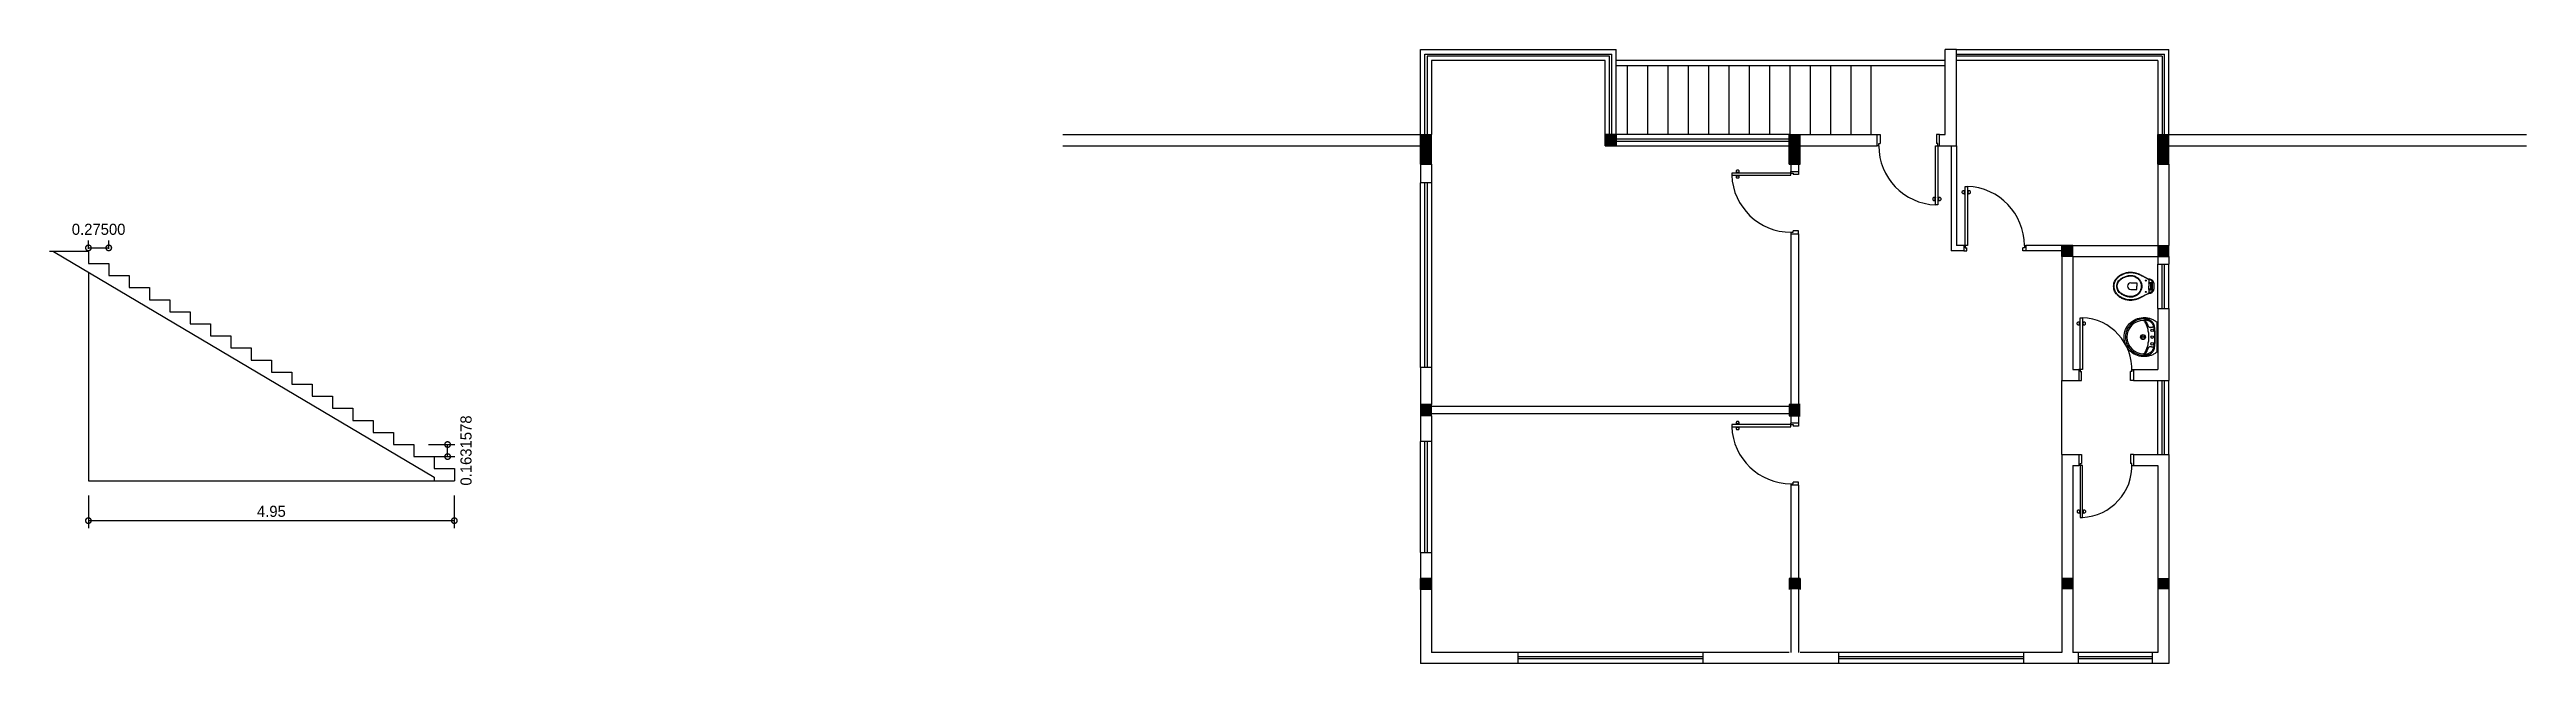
# Model space of a CAD drawing. Extents: x 10 to 180, y 167 to 221.
# Drawn here: x 28.86 to 62.37, y 178.88 to 187.18 of the extents above; entities that cross this region are included whole.
import ezdxf

# ---------------------------------------------------------------- set-up
doc = ezdxf.new("R2010")
doc.units = 0
doc.layers.get('0').update_dxf_attribs({"linetype": 'CONTINUOUS'})
doc.layers.get('DEFPOINTS').update_dxf_attribs({"linetype": 'CONTINUOUS'})
for name, color, linetype in [('ESCADA', 7, 'CONTINUOUS'), ('ESQUADRIAS', 1, 'CONTINUOUS'), ('LOUÇAS_DECA', 191, 'CONTINUOUS'), ('PAREDES', 5, 'CONTINUOUS'), ('PILARES', 4, 'CONTINUOUS'), ('REBAIXOS', 1, 'CONTINUOUS')]:
    doc.layers.add(name, color=color, linetype=linetype)
doc.dimstyles.get("Standard").update_dxf_attribs({"dimscale": 0, "dimtxt": 0.15, "dimasz": 0.15, "dimexe": 0.1, "dimexo": 0.2, "dimgap": 0.05, "dimtad": 1, "dimzin": 1, "dimdsep": 46, "dimtxsty": 'Standard', "dimblk1": 'DOTSMALL', "dimblk2": 'DOTSMALL', "dimsah": 1, "dimcen": 2.5, "dimadec": 0, "dimazin": 0, "dimtfac": 1, "dimtmove": 2, "dimatfit": 3, "dimldrblk": 'DOTSMALL', "dimfxl": 1, "dimtolj": 1, "dimtzin": 1, "dimarcsym": 0})

msp = doc.modelspace()

# ---------------------------------------------------------------- blocks, each defined once
blk = doc.blocks.new('_DOTSMALL')
at = {"color": 0, "linetype": 'ByBlock', "const_width": 0.5}
blk.add_lwpolyline([(-0.0625, 0, 1), (0.0625, 0, 1)], format="xyb", close=True, dxfattribs=at)
blk = doc.blocks.new('*D11')
at = {"color": 0, "linetype": 'ByBlock'}
for p, q in [((33.986, 181.842), (34.345, 181.842)), ((33.986, 181.679), (34.345, 181.679)), ((34.245, 181.679), (34.245, 181.842))]:
    blk.add_line(p, q, dxfattribs=at)
at = {"layer": 'DEFPOINTS', "color": 0, "linetype": 'ByBlock'}
for p in [(33.786, 181.842), (33.786, 181.679), (34.245, 181.842)]:
    blk.add_point(p, dxfattribs=at)
at = {"color": 0, "linetype": 'ByBlock', "xscale": 0.15, "yscale": 0.15, "zscale": 0.15}
for p, rotation in [((34.245, 181.842), 90), ((34.245, 181.679), 270)]:
    blk.add_blockref('_DOTSMALL', p, dxfattribs=dict(at, rotation=rotation))
at = {"color": 0, "linetype": 'ByBlock', "insert": (34.495, 181.761), "char_height": 0.15, "attachment_point": 5, "rotation": 90}
blk.add_mtext('\\A1;0.1631578', dxfattribs=at)
blk = doc.blocks.new('*D9')
at = {"color": 0, "linetype": 'ByBlock'}
for p, q in [((29.386, 181.153), (29.386, 180.713)), ((34.336, 181.153), (34.336, 180.713)), ((29.386, 180.813), (34.336, 180.813))]:
    blk.add_line(p, q, dxfattribs=at)
at = {"layer": 'DEFPOINTS', "color": 0, "linetype": 'ByBlock'}
for p in [(29.386, 181.353), (34.336, 181.353), (34.336, 180.813)]:
    blk.add_point(p, dxfattribs=at)
at = {"color": 0, "linetype": 'ByBlock', "xscale": 0.15, "yscale": 0.15, "zscale": 0.15, "rotation": 180}
blk.add_blockref('_DOTSMALL', (29.386, 180.813), dxfattribs=at)
at = {"color": 0, "linetype": 'ByBlock', "xscale": 0.15, "yscale": 0.15, "zscale": 0.15}
blk.add_blockref('_DOTSMALL', (34.336, 180.813), dxfattribs=at)
at = {"color": 0, "linetype": 'ByBlock', "insert": (31.861, 180.938), "char_height": 0.15, "attachment_point": 5}
blk.add_mtext('\\A1;4.95', dxfattribs=at)
blk = doc.blocks.new('*D10')
at = {"color": 0, "linetype": 'ByBlock'}
for p, q in [((29.386, 184.49), (29.386, 184.601)), ((29.386, 184.501), (29.661, 184.501)), ((29.661, 184.49), (29.661, 184.601))]:
    blk.add_line(p, q, dxfattribs=at)
at = {"layer": 'DEFPOINTS', "color": 0, "linetype": 'ByBlock'}
for p in [(29.661, 184.501), (29.386, 184.29), (29.661, 184.29)]:
    blk.add_point(p, dxfattribs=at)
at = {"color": 0, "linetype": 'ByBlock', "xscale": 0.15, "yscale": 0.15, "zscale": 0.15, "rotation": 180}
blk.add_blockref('_DOTSMALL', (29.386, 184.501), dxfattribs=at)
at = {"color": 0, "linetype": 'ByBlock', "xscale": 0.15, "yscale": 0.15, "zscale": 0.15}
blk.add_blockref('_DOTSMALL', (29.661, 184.501), dxfattribs=at)
at = {"color": 0, "linetype": 'ByBlock', "insert": (29.524, 184.751), "char_height": 0.15, "attachment_point": 5}
blk.add_mtext('\\A1;0.27500', dxfattribs=at)
blk = doc.blocks.new('RAV01')
at = {"layer": 'LOUÇAS_DECA', "color": 191}
blk.add_line((-19.8, 0), (19.8, 0), dxfattribs=at)
for points in [[(0, -44.5), (0, -44.5), (-2.7, -44.4), (-5.2, -43.9), (-7.7, -43.3), (-10.1, -42.4), (-12.4, -41.4), (-14.6, -40.1), (-16.6, -38.6), (-18.4, -37), (-20.1, -35.1), (-21.7, -33.2), (-23, -31), (-24.1, -28.8), (-25, -26.4), (-25.7, -23.9), (-26.2, -21.4), (-26.4, -18.8), (-26.4, -18.8), (-26.4, -17.5), (-26.4, -16.3), (-26.4, -15), (-26.2, -13.9), (-26, -12.6), (-25.7, -11.5), (-25.5, -10.2), (-25.1, -9), (-24.7, -7.9), (-24.3, -6.8), (-23.8, -5.7), (-23.3, -4.6), (-22.6, -3.5), (-22, -2.4), (-21.3, -1.4), (-20.6, -0.4), (-20.6, -0.4), (-20.4, -0.2), (-20.3, -0.1), (-20.1, 0), (-19.8, 0)], [(19.8, 0), (19.8, 0), (20.1, 0), (20.3, -0.1), (20.4, -0.2), (20.6, -0.4), (20.6, -0.4), (21.3, -1.4), (22, -2.4), (22.6, -3.5), (23.3, -4.6), (23.8, -5.7), (24.3, -6.8), (24.7, -7.9), (25.1, -9), (25.5, -10.2), (25.7, -11.5), (26, -12.6), (26.2, -13.9), (26.4, -15), (26.4, -16.3), (26.4, -17.5), (26.4, -18.8), (26.4, -18.8), (26.2, -21.4), (25.7, -23.9), (25, -26.4), (24.1, -28.8), (23, -31), (21.7, -33.2), (20.1, -35.1), (18.4, -37), (16.6, -38.6), (14.6, -40.1), (12.3, -41.4), (10.1, -42.4), (7.7, -43.3), (5.2, -43.9), (2.6, -44.4), (0, -44.5)], [(0, -42.6), (0, -42.6), (2.5, -42.4), (4.8, -42.1), (7.2, -41.5), (9.4, -40.7), (11.5, -39.7), (13.5, -38.5), (15.3, -37.1), (17, -35.6), (18.6, -33.9), (20.1, -32.1), (21.3, -30.1), (22.4, -28), (23.2, -25.8), (23.9, -23.5), (24.3, -21.2), (24.5, -18.7), (24.5, -18.7), (24.6, -17.9), (24.6, -17), (24.5, -16.1), (24.4, -15.3), (24.4, -14.5), (24.2, -13.7), (24.1, -12.8), (23.9, -12), (23.9, -12), (23.7, -11.2), (23.4, -10.3), (23, -9.6), (22.6, -8.8), (22.1, -8.1), (21.6, -7.5), (21, -6.8), (20.4, -6.2), (20.4, -6.2), (19.7, -5.7), (19, -5.2), (18.4, -4.8), (17.6, -4.3), (16.8, -4), (16, -3.7), (15.2, -3.5), (14.4, -3.4), (14.4, -3.4), (13.3, -3.2), (12.2, -3.1), (11.2, -3), (10.1, -2.8), (9, -2.7), (7.9, -2.6), (6.8, -2.5), (5.7, -2.4), (5.7, -2.4), (5, -2.4), (4.3, -2.3), (3.6, -2.3), (2.9, -2.3), (2.1, -2.3), (1.4, -2.3), (0.7, -2.3), (0, -2.3), (0, -2.3), (-0.7, -2.3), (-1.4, -2.3), (-2.1, -2.3), (-2.8, -2.3), (-3.6, -2.3), (-4.3, -2.3), (-5, -2.4), (-5.7, -2.4), (-5.7, -2.4), (-6.8, -2.5), (-7.9, -2.6), (-9, -2.7), (-10.1, -2.8), (-11.2, -3), (-12.2, -3.1), (-13.3, -3.2), (-14.4, -3.4), (-14.4, -3.4), (-15.2, -3.5), (-16, -3.7), (-16.8, -4), (-17.6, -4.3), (-18.4, -4.8), (-19, -5.2), (-19.7, -5.7), (-20.4, -6.2), (-20.4, -6.2), (-21, -6.8), (-21.6, -7.5), (-22.1, -8.1), (-22.6, -8.8), (-23, -9.6), (-23.4, -10.3), (-23.7, -11.2), (-23.9, -12), (-23.9, -12), (-24.1, -12.8), (-24.2, -13.7), (-24.4, -14.5), (-24.4, -15.3), (-24.5, -16.1), (-24.6, -17), (-24.6, -17.9), (-24.5, -18.7), (-24.5, -18.7), (-24.3, -21.2), (-23.9, -23.5), (-23.2, -25.8), (-22.4, -28), (-21.3, -30.1), (-20.1, -32.1), (-18.6, -33.9), (-17, -35.6), (-15.3, -37.1), (-13.5, -38.5), (-11.5, -39.7), (-9.4, -40.7), (-7.2, -41.5), (-4.8, -42.1), (-2.5, -42.4), (0, -42.6)], [(21.8, -16.8), (21.8, -16.8), (21.9, -16.8), (21.9, -16.8), (21.9, -16.8), (22, -16.8), (22, -16.8), (22.3, -17.1), (22.5, -17.4), (22.6, -17.7), (22.6, -18.1), (22.6, -18.1), (22.6, -17.5), (22.7, -16.8), (22.8, -16.1), (22.8, -15.5), (22.8, -14.9), (22.7, -14.2), (22.6, -13.6), (22.5, -13), (22.5, -13), (22.2, -12), (21.9, -11), (21.5, -10.1), (21, -9.2), (20.4, -8.3), (19.7, -7.6), (19, -6.9), (18.2, -6.2), (18.2, -6.2), (17.7, -5.8), (17, -5.4), (16.4, -5), (15.7, -4.7), (15, -4.4), (14.4, -4.1), (13.6, -3.9), (12.9, -3.8), (12.9, -3.8), (12.1, -3.7), (11.3, -3.6), (10.5, -3.4), (9.7, -3.4), (8.9, -3.3), (8.1, -3.2), (7.3, -3.2), (6.5, -3.1), (5.7, -3), (4.9, -3), (4.1, -3), (3.2, -3), (2.4, -2.9), (1.7, -2.9), (0.8, -2.9), (0, -2.9), (0, -2.9), (-0.8, -2.9), (-1.7, -2.9), (-2.4, -2.9), (-3.2, -3), (-4.1, -3), (-4.9, -3), (-5.7, -3), (-6.5, -3.1), (-7.3, -3.2), (-8.1, -3.2), (-8.9, -3.3), (-9.7, -3.4), (-10.5, -3.4), (-11.3, -3.6), (-12.1, -3.7), (-12.9, -3.8), (-12.9, -3.8), (-13.6, -3.9), (-14.4, -4.1), (-15, -4.4), (-15.7, -4.7), (-16.4, -5), (-17, -5.4), (-17.6, -5.8), (-18.1, -6.2), (-18.1, -6.2), (-19, -6.9), (-19.7, -7.6), (-20.4, -8.3), (-21, -9.2), (-21.5, -10.1), (-21.9, -11), (-22.2, -12), (-22.5, -13), (-22.5, -13), (-22.6, -13.6), (-22.7, -14.2), (-22.8, -14.9), (-22.8, -15.5), (-22.8, -16.1), (-22.7, -16.8), (-22.6, -17.5), (-22.6, -18.1), (-22.6, -18.1), (-22.6, -17.7), (-22.5, -17.4), (-22.3, -17.1), (-22, -16.8), (-22, -16.8), (-21.9, -16.8), (-21.9, -16.8), (-21.9, -16.8), (-21.8, -16.8)], [(-21.8, -16.8), (-21.8, -16.8), (-21.8, -16.4), (-21.7, -16.1), (-21.6, -15.8), (-21.5, -15.5), (-21.3, -15.2), (-21, -15), (-20.8, -14.8), (-20.6, -14.6), (-20.6, -14.6), (-19.9, -14.3), (-19.3, -13.9), (-18.6, -13.6), (-18, -13.3), (-17.3, -13), (-16.6, -12.7), (-16, -12.5), (-15.3, -12.2), (-15.3, -12.2), (-14.8, -12), (-14.4, -11.8), (-14.1, -11.5), (-13.7, -11.1), (-13.5, -10.7), (-13.3, -10.3), (-13.2, -9.8), (-13.1, -9.3), (-13.1, -9.3), (-13.1, -8.8), (-13.2, -8.3), (-13.2, -7.9), (-13.2, -7.4), (-13.4, -6.9), (-13.5, -6.4), (-13.6, -5.9), (-13.7, -5.5), (-13.7, -5.5), (-13.8, -5.5), (-13.8, -5.4), (-13.8, -5.3), (-13.9, -5.2), (-13.9, -5.2), (-14.2, -4.9), (-14.7, -4.6), (-15.2, -4.6), (-15.7, -4.6)], [(21.8, -16.8), (21.8, -16.8), (21.4, -16.5), (21, -16.2), (20.6, -16), (20.1, -15.8), (20.1, -15.8), (18.9, -15.2), (17.7, -14.6), (16.5, -14.1), (15.3, -13.7), (14.1, -13.2), (12.8, -12.8), (11.6, -12.5), (10.3, -12.1), (9, -11.9), (7.8, -11.7), (6.5, -11.5), (5.2, -11.2), (3.9, -11.2), (2.6, -11), (1.3, -11), (0, -11), (0, -11), (-1.3, -11), (-2.6, -11), (-3.9, -11.2), (-5.2, -11.2), (-6.5, -11.5), (-7.8, -11.7), (-9, -11.9), (-10.3, -12.1), (-11.6, -12.5), (-12.8, -12.8), (-14.1, -13.2), (-15.3, -13.7), (-16.5, -14.1), (-17.7, -14.6), (-18.9, -15.2), (-20.1, -15.8), (-20.1, -15.8), (-20.6, -16), (-21, -16.2), (-21.4, -16.5), (-21.8, -16.8)], [(15.7, -4.6), (15.7, -4.6), (15.2, -4.6), (14.7, -4.6), (14.2, -4.9), (13.9, -5.2), (13.9, -5.2), (13.8, -5.3), (13.8, -5.4), (13.8, -5.5), (13.7, -5.5), (13.7, -5.5), (13.6, -5.9), (13.5, -6.4), (13.4, -6.9), (13.2, -7.4), (13.2, -7.9), (13.2, -8.3), (13.1, -8.8), (13.1, -9.3), (13.1, -9.3), (13.2, -9.8), (13.3, -10.3), (13.5, -10.7), (13.7, -11.1), (14.1, -11.5), (14.4, -11.8), (14.8, -12), (15.3, -12.2), (15.3, -12.2), (16, -12.5), (16.6, -12.7), (17.3, -13), (18, -13.3), (18.6, -13.6), (19.3, -13.9), (19.9, -14.3), (20.6, -14.6), (20.6, -14.6), (20.8, -14.8), (21, -15), (21.3, -15.2), (21.5, -15.5), (21.6, -15.8), (21.7, -16.1), (21.8, -16.4), (21.8, -16.8)]]:
    blk.add_lwpolyline(points, dxfattribs=at)
for centre, radius in [((-9.2, -6.6), 1.73), ((0, -18.9), 3.39), ((0, -6.6), 1.73), ((0, -18.9), 1.66), ((9.2, -6.6), 1.73)]:
    blk.add_circle(centre, radius, dxfattribs=at)
blk.add_arc((0, -18.1), 22.6, 180, 0, dxfattribs=at)
blk = doc.blocks.new('RAV10')
at = {"layer": 'LOUÇAS_DECA', "color": 191}
for points in [[(4.6, -12.9), (8.2, -12.9), (8.2, -12.9), (8.7, -13), (9.2, -13.2), (9.6, -13.5), (9.9, -14), (10.1, -14.3), (10.1, -14.3), (10.1, -14.3), (10.1, -14.3), (10.1, -14.3), (10.1, -14.3), (12.2, -18), (12.2, -18), (12.5, -18.6), (12.8, -19.1), (13.1, -19.6), (13.3, -20.1), (13.3, -20.1), (13.6, -20.6), (13.9, -21.1), (14.2, -21.5), (14.5, -22.1), (14.7, -22.6), (15, -23.1), (15.3, -23.6), (15.5, -24.1), (15.5, -24.1), (15.9, -24.8), (16.3, -25.6), (16.6, -26.3), (16.9, -27), (17.2, -27.8), (17.5, -28.6), (17.8, -29.4), (18, -30.2), (18, -30.2), (18.3, -31.4), (18.6, -32.6), (18.8, -33.9), (19, -35.2), (19.1, -36.4), (19.1, -37.7), (19.1, -39), (19, -40.3), (19, -40.3), (18.8, -41.6), (18.6, -42.9), (18.2, -44.2), (17.9, -45.5), (17.4, -46.8), (16.9, -48), (16.4, -49.3), (15.8, -50.4), (15.8, -50.4), (15.2, -51.4), (14.6, -52.3), (13.9, -53.1), (13.3, -53.9), (12.5, -54.8), (11.7, -55.5), (10.9, -56.3), (10.1, -57), (10.1, -57), (9, -57.8), (7.9, -58.5), (6.6, -59.1), (5.4, -59.6), (4.1, -60), (2.8, -60.3), (1.4, -60.4), (0, -60.5), (0, -60.5), (-1.4, -60.4), (-2.7, -60.3), (-4, -60), (-5.3, -59.6), (-6.6, -59.1), (-7.8, -58.5), (-9, -57.8), (-10.1, -57), (-10.1, -57), (-10.9, -56.3), (-11.7, -55.5), (-12.5, -54.8), (-13.2, -53.9), (-13.9, -53.1), (-14.5, -52.3), (-15.1, -51.4), (-15.7, -50.4), (-15.7, -50.4), (-16.3, -49.3), (-16.9, -48), (-17.4, -46.8), (-17.8, -45.5), (-18.2, -44.2), (-18.5, -42.9), (-18.7, -41.6), (-19, -40.3), (-19, -40.3), (-19, -39), (-19, -37.7), (-19, -36.4), (-18.9, -35.2), (-18.7, -33.9), (-18.5, -32.6), (-18.2, -31.4), (-17.9, -30.2), (-17.9, -30.2), (-17.7, -29.4), (-17.4, -28.6), (-17.1, -27.8), (-16.9, -27), (-16.6, -26.3), (-16.2, -25.6), (-15.8, -24.8), (-15.5, -24.1), (-15.5, -24.1), (-15.2, -23.6), (-15, -23.1), (-14.7, -22.6), (-14.4, -22.1), (-14.2, -21.5), (-13.9, -21.1), (-13.6, -20.6), (-13.3, -20.1), (-13.3, -20.1), (-13.1, -19.6), (-12.8, -19.1), (-12.4, -18.6), (-12.1, -18), (-10.1, -14.3), (-10.1, -14.3), (-10.1, -14.3), (-10.1, -14.3), (-10.1, -14.3), (-10.1, -14.3), (-9.8, -14), (-9.8, -14), (-9.6, -13.5), (-9.1, -13.2), (-8.6, -13), (-8.1, -12.9), (-4.5, -12.9)], [(12.2, -18), (13.3, -20.1), (13.3, -20.1), (13.6, -20.6), (13.8, -21.1), (14.1, -21.5), (14.3, -22.1), (14.5, -22.6), (14.7, -23.1), (15, -23.6), (15.2, -24.1), (15.2, -24.1), (15.5, -24.8), (15.9, -25.6), (16.2, -26.3), (16.6, -27.1), (16.9, -27.8), (17.1, -28.5), (17.4, -29.4), (17.6, -30.2), (17.6, -30.2), (17.9, -31.4), (18.1, -32.6), (18.3, -33.9), (18.5, -35.2), (18.5, -36.4), (18.5, -37.7), (18.5, -39), (18.4, -40.3), (18.4, -40.3), (18.2, -41.6), (17.9, -42.9), (17.6, -44.2), (17.2, -45.5), (16.7, -46.8), (16.2, -48), (15.6, -49.3), (15, -50.4), (15, -50.4), (14.4, -51.2), (13.9, -52), (13.3, -52.8), (12.8, -53.5), (12.2, -54.2), (11.5, -54.9), (10.9, -55.5), (10.1, -56.2), (10.1, -56.2), (9, -57.1), (7.9, -57.8), (6.6, -58.4), (5.4, -58.9), (4.1, -59.3), (2.8, -59.6), (1.4, -59.8), (0, -59.8), (0, -59.8), (-1.4, -59.8), (-2.7, -59.6), (-4.1, -59.3), (-5.3, -58.9), (-6.6, -58.4), (-7.8, -57.8), (-9, -57.1), (-10.1, -56.2), (-10.1, -56.2), (-10.8, -55.5), (-11.5, -54.9), (-12.1, -54.2), (-12.7, -53.5), (-13.3, -52.8), (-13.9, -52), (-14.4, -51.2), (-14.9, -50.4), (-14.9, -50.4), (-15.5, -49.3), (-16.1, -48), (-16.6, -46.8), (-17.1, -45.5), (-17.5, -44.2), (-17.9, -42.9), (-18.1, -41.6), (-18.3, -40.3), (-18.3, -40.3), (-18.4, -39.1), (-18.5, -37.7), (-18.5, -36.4), (-18.4, -35.2), (-18.2, -33.9), (-18, -32.6), (-17.8, -31.4), (-17.5, -30.2), (-17.5, -30.2), (-17.3, -29.4), (-17, -28.6), (-16.8, -27.8), (-16.5, -27.1), (-16.2, -26.3), (-15.8, -25.6), (-15.5, -24.8), (-15.2, -24.1), (-15.2, -24.1), (-15, -23.6), (-14.7, -23.1), (-14.5, -22.6), (-14.2, -22.1), (-14, -21.5), (-13.7, -21.1), (-13.5, -20.6), (-13.2, -20.1), (-12.1, -18)], [(-12.9, -30.2), (-12.9, -30.2), (-12.4, -29.3), (-11.9, -28.4), (-11.2, -27.7), (-10.6, -26.9), (-9.9, -26.2), (-9.2, -25.6), (-8.4, -25), (-7.5, -24.4), (-6.7, -23.9), (-5.8, -23.5), (-4.9, -23.1), (-3.9, -22.8), (-3, -22.6), (-2, -22.4), (-1, -22.3), (0, -22.2), (0, -22.2), (1, -22.3), (2, -22.4), (3, -22.6), (4, -22.8), (5, -23.1), (5.8, -23.5), (6.8, -23.9), (7.6, -24.4), (8.5, -25), (9.3, -25.6), (10, -26.2), (10.6, -26.9), (11.3, -27.7), (12, -28.4), (12.5, -29.3), (13, -30.2), (13, -30.2), (13.6, -31.3), (14, -32.6), (14.3, -33.8), (14.6, -35.1), (14.7, -36.4), (14.7, -37.7), (14.7, -39), (14.4, -40.3), (14.4, -40.3), (14.2, -41.6), (13.8, -42.9), (13.4, -44.2), (12.9, -45.5), (12.4, -46.8), (11.7, -48), (11.1, -49.3), (10.4, -50.4), (10.4, -50.4), (9.4, -51.7), (8.4, -52.8), (7.2, -53.8), (5.9, -54.6), (4.5, -55.2), (3.1, -55.8), (1.5, -56.1), (0, -56.2), (0, -56.2), (-1.5, -56.1), (-3.1, -55.8), (-4.4, -55.2), (-5.8, -54.6), (-7.1, -53.8), (-8.3, -52.8), (-9.3, -51.7), (-10.3, -50.4), (-10.3, -50.4), (-11, -49.3), (-11.7, -48), (-12.3, -46.8), (-12.8, -45.5), (-13.3, -44.2), (-13.7, -42.9), (-14.1, -41.6), (-14.4, -40.3), (-14.4, -40.3), (-14.6, -39), (-14.7, -37.7), (-14.6, -36.4), (-14.5, -35.1), (-14.2, -33.8), (-13.9, -32.6), (-13.5, -31.3), (-12.9, -30.2)], [(-12, -30.2), (-12, -30.2), (-11.5, -29.4), (-11, -28.6), (-10.4, -27.9), (-9.8, -27.2), (-9.1, -26.7), (-8.5, -26.1), (-7.7, -25.5), (-6.9, -25), (-6.1, -24.6), (-5.3, -24.2), (-4.5, -23.9), (-3.6, -23.6), (-2.8, -23.4), (-1.8, -23.2), (-0.9, -23.2), (0, -23.1), (0, -23.1), (0.9, -23.2), (1.9, -23.2), (2.8, -23.4), (3.6, -23.6), (4.5, -23.9), (5.4, -24.2), (6.2, -24.6), (7, -25), (7.7, -25.5), (8.5, -26.1), (9.2, -26.7), (9.8, -27.2), (10.4, -27.9), (11, -28.6), (11.5, -29.4), (12, -30.2), (12, -30.2), (12.7, -31.3), (13.2, -32.6), (13.6, -33.8), (13.9, -35), (14.1, -36.4), (14.1, -37.7), (14.1, -39), (13.9, -40.3), (13.9, -40.3), (13.6, -41.7), (13.2, -43), (12.8, -44.3), (12.3, -45.5), (11.7, -46.9), (11.1, -48.1), (10.4, -49.3), (9.6, -50.4), (9.6, -50.4), (8.8, -51.6), (7.8, -52.6), (6.7, -53.5), (5.5, -54.2), (4.2, -54.8), (2.8, -55.3), (1.5, -55.5), (0, -55.7), (0, -55.7), (-1.5, -55.5), (-2.8, -55.3), (-4.2, -54.8), (-5.4, -54.2), (-6.6, -53.5), (-7.7, -52.6), (-8.7, -51.6), (-9.6, -50.4), (-9.6, -50.4), (-10.3, -49.3), (-11, -48.1), (-11.7, -46.9), (-12.2, -45.5), (-12.7, -44.3), (-13.1, -43), (-13.5, -41.7), (-13.8, -40.3), (-13.8, -40.3), (-14, -39), (-14.1, -37.7), (-14, -36.4), (-13.9, -35), (-13.6, -33.8), (-13.2, -32.6), (-12.7, -31.3), (-12, -30.2)], [(10.1, -14.3), (10.1, -14.3), (10.1, -14.3), (10.1, -14.3), (10.1, -14.3), (10.1, -14.3), (9.6, -11.3), (9.6, -11.3), (9.3, -10.2), (8.9, -9.3), (8.3, -8.5), (7.7, -7.7), (6.9, -7), (6.1, -6.5), (5.1, -6.2), (4.1, -5.9), (4.1, -5.9), (3.6, -5.8), (3.1, -5.7), (2.6, -5.6), (2, -5.6), (1.5, -5.6), (1, -5.5), (0.5, -5.5), (0, -5.5), (0, -5.5), (-0.5, -5.5), (-1, -5.5), (-1.5, -5.6), (-2, -5.6), (-2.5, -5.6), (-3, -5.7), (-3.5, -5.8), (-4, -5.9), (-4, -5.9), (-5, -6.2), (-6, -6.5), (-6.9, -7), (-7.6, -7.7), (-8.2, -8.5), (-8.8, -9.3), (-9.3, -10.2), (-9.6, -11.3), (-10, -14.3), (-10, -14.3), (-10, -14.3), (-10, -14.3), (-10, -14.3), (-10.1, -14.3)], [(-7.7, -9.4), (-8.1, -10.1), (-8.5, -10.8), (-8.6, -11.4), (-8.8, -12.2), (-8.8, -13.1)], [(-5.1, -12.9), (-5.1, -9.7), (-5.1, -7.8), (-5.1, -7.8), (-5.2, -7.6), (-5.3, -7.5), (-5.5, -7.4), (-5.9, -7.6), (-5.9, -7.6), (-6.4, -8), (-7.1, -8.6), (-7.7, -9.4)], [(5.1, -9.3), (5, -8.9), (4.6, -8.3), (3.9, -7.8), (3.1, -7.7), (0, -7.7), (-3.1, -7.7), (-3.1, -7.7), (-3.9, -7.8), (-4.5, -8.3), (-5, -8.9), (-5.1, -9.7)], [(4.6, -12.9), (4.6, -12.9), (4.2, -12.9), (3.9, -12.6), (3.6, -12.4), (3.6, -12), (3.6, -10.7), (3.6, -10.7), (3.6, -10.5), (3.6, -10.4), (3.7, -10.2), (3.9, -10.1), (3.9, -10.1), (3.9, -9.9), (3.9, -9.7), (3.8, -9.5), (3.6, -9.4), (0, -9.4), (-3.5, -9.4), (-3.5, -9.4), (-3.7, -9.5), (-3.9, -9.7), (-3.9, -9.9), (-3.8, -10.1), (-3.8, -10.1), (-3.6, -10.2), (-3.6, -10.4), (-3.5, -10.5), (-3.5, -10.7), (-3.5, -12), (-3.5, -12), (-3.6, -12.4), (-3.8, -12.6), (-4.1, -12.9), (-4.5, -12.9)], [(-4.5, -12.9), (0, -12.9)], [(-4.5, -37), (-4.5, -29), (0, -29)], [(3.7, -10.3), (0, -10.3), (-3.6, -10.3)], [(4.6, -12.9), (0, -12.9)], [(4.6, -37), (4.6, -29), (0, -29)], [(5.1, -12.9), (5.1, -9.7), (5.1, -7.8), (5.1, -7.8), (5.2, -7.6), (5.3, -7.5), (5.5, -7.4), (5.9, -7.6), (5.9, -7.6), (6.4, -8), (7.1, -8.6), (7.7, -9.4)], [(7.7, -9.4), (8.1, -10.1), (8.5, -10.8), (8.6, -11.4), (8.8, -12.2), (8.8, -13.1)]]:
    blk.add_lwpolyline(points, dxfattribs=at)
for centre in [(-7.6, -17), (7.6, -17)]:
    blk.add_circle(centre, 0.672, dxfattribs=at)
blk.add_arc((0, -37), 4.56, 180, 0, dxfattribs=at)
blk = doc.blocks.new('PORTA80')
for p, q in [((0.08, 0.711), (0.08, 0.731)), ((0.11, 0.711), (0.11, 0.731)), ((0.115, 0.731), (0.11, 0.731)), ((0.115, 0.711), (0.11, 0.711)), ((0.115, 0.706), (0.115, 0.736)), ((0.12, 0), (0.12, 0.8)), ((0.12, 0.8), (0.15, 0.8)), ((0.15, 0.8), (0.15, 0)), ((0.155, 0.706), (0.155, 0.736)), ((0.155, 0.731), (0.16, 0.731)), ((0.155, 0.711), (0.16, 0.711)), ((0.16, 0.711), (0.16, 0.731)), ((0.19, 0.711), (0.19, 0.731)), ((0.12, 0), (0.1, 0)), ((0.12, 0), (0.12, -0.03)), ((0.15, 0), (0.12, 0)), ((0.1, -0.15), (0.14, -0.15)), ((0.12, -0.03), (0.14, -0.03)), ((0.14, -0.15), (0.14, -0.03)), ((0.92, -0.03), (0.9, -0.03)), ((0.9, -0.15), (0.9, -0.03)), ((0.94, -0.15), (0.9, -0.15)), ((0.92, 0), (0.92, -0.03)), ((0.92, 0), (0.94, 0))]:
    blk.add_line(p, q)
for centre, radius, start, end in [((0.101, 0.715), 0.0266, 81.4516, 142.1512), ((0.101, 0.727), 0.0266, 217.8488, 278.5484), ((0.1, 0.732), 0.0104, 354.0738, 59.0563), ((0.1, 0.71), 0.0104, 300.9437, 5.9262), ((0.12, 0.736), 0.005, 90, 180), ((0.12, 0.706), 0.005, 180, 270), ((0.119, 0), 0.801, 0.0304, 87.7802), ((0.15, 0.736), 0.005, 0, 90), ((0.15, 0.706), 0.005, 270, 0), ((0.17, 0.732), 0.0104, 120.9437, 185.9262), ((0.17, 0.71), 0.0104, 174.0738, 239.0563), ((0.169, 0.715), 0.0266, 37.8488, 98.5484), ((0.169, 0.727), 0.0266, 261.4516, 322.1512)]:
    blk.add_arc(centre, radius, start, end)

# ---------------------------------------------------------------- dimensions: what is measured, and where the dimension line sits
for base, p1, p2, override, picture, middle in [((29.66113526, 184.50062719), (29.38613526, 184.2898639), (29.66113526, 184.2898639), {"dimscale": 1, "dimdec": 5, "dimtdec": 5}, '*D10', (29.52363526, 184.75062719)), ((34.33613526, 180.81303881), (29.38613526, 181.3530235), (34.33613526, 181.3530235), {"dimscale": 1}, '*D9', (31.86113526, 180.93803881))]:
    dim = msp.add_linear_dim(base=base, p1=p1, p2=p2, dimstyle='Standard', override=override)
    dim.commit()
    dim.dimension.update_dxf_attribs({"geometry": picture, "text_midpoint": middle})
dim = msp.add_linear_dim(base=(34.2452201, 181.8424969), p1=(33.78613526, 181.6793391), p2=(33.78613526, 181.8424969), angle=90, dimstyle='Standard', override={"dimscale": 1, "dimdec": 7, "dimtdec": 7})
dim.commit()
dim.dimension.update_dxf_attribs({"geometry": '*D11', "text_midpoint": (34.4952201, 181.760918)})

# ---------------------------------------------------------------- hatches: boundary and pattern name
at = {"layer": 'PILARES'}
for points in [[(47.55500724, 186.03227887), (47.40500724, 186.03227887), (47.40500724, 185.63227887), (47.55500724, 185.63227887)], [(50.05500724, 185.88227887), (50.05500724, 186.03227887), (49.90500724, 186.03227887), (49.90500724, 185.88227887)], [(52.54250724, 186.03227887), (52.39250724, 186.03227887), (52.39250724, 185.63227887), (52.54250724, 185.63227887)], [(57.38000724, 185.63227887), (57.53000724, 185.63227887), (57.53000724, 186.03227887), (57.38000724, 186.03227887)], [(56.23000724, 184.38227887), (56.23000724, 184.53227887), (56.08000724, 184.53227887), (56.08000724, 184.38227887)], [(57.38000724, 184.38227887), (57.53000724, 184.38227887), (57.53000724, 184.53227887), (57.38000724, 184.53227887)], [(47.40500724, 182.23227887), (47.55500724, 182.23227887), (47.55500724, 182.38227887), (47.40500724, 182.38227887)], [(52.39250724, 182.23222934), (52.54250724, 182.23222934), (52.54250724, 182.38222934), (52.39250724, 182.38222934)], [(47.40500724, 179.88227887), (47.55500724, 179.88227887), (47.55500724, 180.03227887), (47.40500724, 180.03227887)], [(52.39250724, 179.88227887), (52.54250724, 179.88227887), (52.54250724, 180.03227887), (52.39250724, 180.03227887)], [(56.08000724, 179.88227887), (56.23000724, 179.88227887), (56.23000724, 180.03227887), (56.08000724, 180.03227887)], [(57.38000724, 179.88227887), (57.53000724, 179.88227887), (57.53000724, 180.03227887), (57.38000724, 180.03227887)]]:
    msp.add_hatch(color=256, dxfattribs=at).paths.add_polyline_path(points)

# ---------------------------------------------------------------- linework, layer by layer
for p, q in [((54.50500724, 187.03227887), (50.05500724, 187.03227887)), ((54.50500724, 186.96227887), (50.05500724, 186.96227887)), ((54.58500724, 185.88227887), (54.58500724, 184.46227887)), ((54.65500724, 185.88227887), (54.65500724, 184.53227887)), ((51.70648314, 185.55227887), (51.68648314, 185.55227887)), ((52.41750724, 184.69227887), (52.41750724, 182.35727887)), ((52.41750724, 184.69227887), (52.51750724, 184.69227887)), ((52.51750724, 184.69227887), (52.51750724, 182.13227887)), ((29.38613526, 184.4530235), (28.86002061, 184.4530235)), ((28.91515113, 184.4530235), (34.06113526, 181.3999055)), ((29.38613526, 184.4530235), (29.38613526, 184.2898639)), ((54.75500724, 184.46227887), (54.58500724, 184.46227887)), ((54.75500724, 184.53227887), (54.65500724, 184.53227887)), ((54.75500724, 184.53227887), (54.75500724, 184.46227887)), ((56.08000724, 184.53227887), (55.59500724, 184.53227887)), ((55.59500724, 184.53227887), (55.59500724, 184.46227887)), ((56.08000724, 184.46227887), (55.59500724, 184.46227887)), ((29.38613526, 184.2898639), (29.66113526, 184.2898639)), ((29.38613526, 184.1735881), (29.38613526, 181.3530235)), ((29.66113526, 184.2898639), (29.66113526, 184.1267061)), ((29.66113526, 184.1267061), (29.93613526, 184.1267061)), ((29.93613526, 184.1267061), (29.93613526, 183.9635483)), ((29.93613526, 183.9635483), (30.21113526, 183.9635483)), ((29.93613526, 183.9635483), (30.21113526, 183.9635483)), ((30.21113526, 183.9635483), (30.21113526, 183.8003905)), ((30.21113526, 183.8003905), (30.48613526, 183.8003905)), ((30.48613526, 183.8003905), (30.48613526, 183.6372327)), ((30.48613526, 183.6372327), (30.76113526, 183.6372327)), ((30.76113526, 183.6372327), (30.76113526, 183.4740749)), ((30.76113526, 183.4740749), (31.03613526, 183.4740749)), ((31.03613526, 183.4740749), (31.03613526, 183.3109171)), ((31.03613526, 183.3109171), (31.31113526, 183.3109171)), ((31.31113526, 183.3109171), (31.31113526, 183.1477593)), ((31.31113526, 183.1477593), (31.58613526, 183.1477593)), ((31.58613526, 183.1477593), (31.58613526, 182.9846015)), ((31.58613526, 182.9846015), (31.86113526, 182.9846015)), ((31.86113526, 182.9846015), (31.86113526, 182.8214437)), ((31.86113526, 182.8214437), (32.13613526, 182.8214437)), ((32.13613526, 182.8214437), (32.13613526, 182.6582859)), ((32.13613526, 182.6582859), (32.41113526, 182.6582859)), ((32.41113526, 182.6582859), (32.41113526, 182.4951281)), ((32.41113526, 182.4951281), (32.68613526, 182.4951281)), ((32.68613526, 182.4951281), (32.68613526, 182.3319703)), ((32.68613526, 182.3319703), (32.96113526, 182.3319703)), ((32.96113526, 182.3319703), (32.96113526, 182.1688125)), ((52.41750724, 182.35727887), (47.55500724, 182.35727887)), ((32.96113526, 182.1688125), (33.23613526, 182.1688125)), ((33.23613526, 182.1688125), (33.23613526, 182.0056547)), ((33.23613526, 182.0056547), (33.51113526, 182.0056547)), ((33.51113526, 182.0056547), (33.51113526, 181.8424969)), ((52.41750724, 182.25727887), (47.55500724, 182.25727887)), ((52.41750724, 182.25727887), (52.41750724, 182.13227887)), ((52.51750724, 182.13227887), (52.41750724, 182.13227887)), ((33.51113526, 181.8424969), (33.78613526, 181.8424969)), ((33.51113526, 181.8424969), (33.78613526, 181.8424969)), ((33.78613526, 181.8424969), (33.78613526, 181.6793391)), ((33.78613526, 181.8424969), (33.78613526, 181.6793391)), ((33.78613526, 181.6793391), (34.06113526, 181.6793391)), ((33.78613526, 181.6793391), (34.06113526, 181.6793391)), ((34.06113526, 181.6793391), (34.06113526, 181.5161813)), ((29.38613526, 181.3530235), (34.33613526, 181.3530235)), ((34.06113526, 181.5161813), (34.33613526, 181.5161813)), ((34.06113526, 181.3999055), (34.06113526, 181.3530235)), ((34.33613526, 181.5161813), (34.33613526, 181.3530235)), ((52.51750724, 181.29227887), (52.41750724, 181.29227887)), ((52.41750724, 181.29227887), (52.41750724, 179.03227887)), ((52.51750724, 181.29227887), (52.51750724, 179.03227887))]:
    msp.add_line(p, q)
at = {"layer": 'ESCADA'}
for p, q in [((50.20500724, 186.03227887), (50.20500724, 186.96227887)), ((50.48000724, 186.03227887), (50.48000724, 186.96227887)), ((50.75500724, 186.03227887), (50.75500724, 186.96227887)), ((51.03000724, 186.03227887), (51.03000724, 186.96227887)), ((51.30500724, 186.03227887), (51.30500724, 186.96227887)), ((51.58000724, 186.03227887), (51.58000724, 186.96227887)), ((51.85500724, 186.03227887), (51.85500724, 186.96227887)), ((52.13000724, 186.03227887), (52.13000724, 186.96227887)), ((52.40500724, 186.03227887), (52.40500724, 186.96227887)), ((52.68000724, 186.03227887), (52.68000724, 186.96227887)), ((52.95500724, 186.03227887), (52.95500724, 186.96227887)), ((53.23000724, 186.03227887), (53.23000724, 186.96227887)), ((53.50500724, 186.03227887), (53.50500724, 186.96227887))]:
    msp.add_line(p, q, dxfattribs=at)
at = {"layer": 'ESQUADRIAS'}
for p, q in [((47.40500724, 187.18227887), (50.05500724, 187.18227887)), ((47.40500724, 186.03227887), (47.40500724, 187.18227887)), ((47.46500724, 187.12227887), (49.99500724, 187.12227887)), ((47.46500724, 186.03227887), (47.46500724, 187.12227887)), ((49.96500724, 187.09227887), (47.49500724, 187.09227887)), ((47.49500724, 187.09227887), (47.49500724, 186.03227887)), ((49.90500724, 187.03227887), (47.55500724, 187.03227887)), ((47.55500724, 187.03227887), (47.55500724, 186.03227887)), ((49.90500724, 186.03227887), (49.90500724, 187.03227887)), ((49.96500724, 186.03227887), (49.96500724, 187.09227887)), ((49.99500724, 186.03227887), (49.99500724, 187.12227887)), ((50.05500724, 186.03227887), (50.05500724, 187.18227887)), ((54.65500724, 187.18227887), (57.53000724, 187.18227887)), ((54.65500724, 187.12227887), (57.47000724, 187.12227887)), ((57.44000724, 187.09227887), (54.65500724, 187.09227887)), ((57.38000724, 187.03227887), (54.65500724, 187.03227887)), ((57.38000724, 187.03227887), (57.38000724, 186.03227887)), ((57.44000724, 187.09227887), (57.44000724, 186.03227887)), ((57.47000724, 186.03227887), (57.47000724, 187.12227887)), ((57.53000724, 186.03227887), (57.53000724, 187.18227887)), ((52.39250724, 186.03227887), (50.05500724, 186.03227887)), ((52.39250724, 185.97227887), (50.05500724, 185.97227887)), ((50.05500724, 185.94227887), (52.39250724, 185.94227887)), ((50.05500724, 185.88227887), (52.39250724, 185.88227887)), ((47.40500724, 182.88227887), (47.40500724, 185.38227887)), ((47.46500724, 182.88227887), (47.46500724, 185.38227887)), ((47.49500724, 185.38227887), (47.49500724, 182.88227887)), ((47.55500724, 185.38227887), (47.55500724, 182.88227887)), ((52.41750724, 185.51227887), (51.61750724, 185.51227887)), ((51.61750724, 185.51227887), (51.61750724, 185.48227887)), ((51.61750724, 185.48227887), (52.41750724, 185.48227887)), ((51.71148314, 185.51727887), (51.68148314, 185.51727887)), ((51.71148314, 185.47727887), (51.68148314, 185.47727887)), ((51.70648314, 185.52227887), (51.68648314, 185.52227887)), ((51.68648314, 185.51727887), (51.68648314, 185.52227887)), ((51.68648314, 185.47727887), (51.68648314, 185.47227887)), ((51.70648314, 185.47227887), (51.68648314, 185.47227887)), ((51.70648314, 185.44227887), (51.68648314, 185.44227887)), ((51.70648314, 185.51727887), (51.70648314, 185.52227887)), ((51.70648314, 185.47727887), (51.70648314, 185.47227887)), ((52.41750724, 185.51227887), (52.41750724, 185.53227887)), ((52.41750724, 185.51227887), (52.44750724, 185.51227887)), ((52.41750724, 185.48227887), (52.41750724, 185.51227887)), ((52.44750724, 185.51227887), (52.44750724, 185.49227887)), ((52.51750724, 185.49227887), (52.44750724, 185.49227887)), ((52.51750724, 185.53227887), (52.51750724, 185.49227887)), ((54.77500724, 184.53227887), (54.77500724, 185.33227887)), ((54.77500724, 185.33227887), (54.80500724, 185.33227887)), ((54.80500724, 185.33227887), (54.80500724, 184.53227887)), ((54.73500724, 185.24330297), (54.73500724, 185.26330297)), ((54.76500724, 185.24330297), (54.76500724, 185.26330297)), ((54.77000724, 185.26330297), (54.76500724, 185.26330297)), ((54.77000724, 185.24330297), (54.76500724, 185.24330297)), ((54.77000724, 185.23830297), (54.77000724, 185.26830297)), ((54.81000724, 185.23830297), (54.81000724, 185.26830297)), ((54.81000724, 185.26330297), (54.81500724, 185.26330297)), ((54.81000724, 185.24330297), (54.81500724, 185.24330297)), ((54.81500724, 185.24330297), (54.81500724, 185.26330297)), ((54.84500724, 185.24330297), (54.84500724, 185.26330297)), ((52.41750724, 184.71227887), (52.44750724, 184.71227887)), ((52.41750724, 184.71227887), (52.41750724, 184.69227887)), ((52.44750724, 184.71227887), (52.44750724, 184.73227887)), ((52.51750724, 184.73227887), (52.44750724, 184.73227887)), ((52.51750724, 184.69227887), (52.51750724, 184.73227887)), ((54.77500724, 184.53227887), (54.75500724, 184.53227887)), ((54.75500724, 184.46227887), (54.79500724, 184.46227887)), ((54.77500724, 184.53227887), (54.77500724, 184.50227887)), ((54.80500724, 184.53227887), (54.77500724, 184.53227887)), ((54.77500724, 184.50227887), (54.79500724, 184.50227887)), ((54.79500724, 184.46227887), (54.79500724, 184.50227887)), ((55.57500724, 184.50227887), (55.55500724, 184.50227887)), ((55.55500724, 184.46227887), (55.55500724, 184.50227887)), ((55.59500724, 184.46227887), (55.55500724, 184.46227887)), ((55.57500724, 184.53227887), (55.57500724, 184.50227887)), ((55.57500724, 184.53227887), (55.59500724, 184.53227887)), ((57.38000724, 183.68227887), (57.38000724, 184.28227887)), ((57.44000724, 183.68227887), (57.44000724, 184.28227887)), ((57.47000724, 183.68227887), (57.47000724, 184.28227887)), ((57.53000724, 183.68227887), (57.53000724, 184.28227887)), ((56.29000724, 183.46830297), (56.29000724, 183.48830297)), ((56.32000724, 183.46830297), (56.32000724, 183.48830297)), ((56.32500724, 183.48830297), (56.32000724, 183.48830297)), ((56.32500724, 183.46830297), (56.32000724, 183.46830297)), ((56.32500724, 183.46330297), (56.32500724, 183.49330297)), ((56.33000724, 182.85727887), (56.33000724, 183.55727887)), ((56.33000724, 183.55727887), (56.36000724, 183.55727887)), ((56.36000724, 183.55727887), (56.36000724, 182.85727887)), ((56.36500724, 183.46330297), (56.36500724, 183.49330297)), ((56.36500724, 183.48830297), (56.37000724, 183.48830297)), ((56.36500724, 183.46830297), (56.37000724, 183.46830297)), ((56.37000724, 183.46830297), (56.37000724, 183.48830297)), ((56.40000724, 183.46830297), (56.40000724, 183.48830297)), ((56.33000724, 182.85727887), (56.31000724, 182.85727887)), ((56.31000724, 182.70727887), (56.35000724, 182.70727887)), ((56.33000724, 182.85727887), (56.33000724, 182.82727887)), ((56.36000724, 182.85727887), (56.33000724, 182.85727887)), ((56.33000724, 182.82727887), (56.35000724, 182.82727887)), ((56.35000724, 182.70727887), (56.35000724, 182.82727887)), ((57.03000724, 182.82727887), (57.01000724, 182.82727887)), ((57.01000724, 182.70727887), (57.01000724, 182.82727887)), ((57.05000724, 182.70727887), (57.01000724, 182.70727887)), ((57.03000724, 182.85727887), (57.03000724, 182.82727887)), ((57.03000724, 182.85727887), (57.05000724, 182.85727887)), ((57.38000724, 181.70727887), (57.38000724, 182.70727887)), ((57.44000724, 181.70727887), (57.44000724, 182.70727887)), ((57.47000724, 181.70727887), (57.47000724, 182.70727887)), ((57.53000724, 181.70727887), (57.53000724, 182.70727887)), ((52.41750724, 182.11227887), (51.61750724, 182.11227887)), ((51.61750724, 182.11227887), (51.61750724, 182.08227887)), ((51.61750724, 182.08227887), (52.41750724, 182.08227887)), ((51.71148314, 182.11727887), (51.68148314, 182.11727887)), ((51.71148314, 182.07727887), (51.68148314, 182.07727887)), ((51.70648314, 182.15227887), (51.68648314, 182.15227887)), ((51.70648314, 182.12227887), (51.68648314, 182.12227887)), ((51.68648314, 182.11727887), (51.68648314, 182.12227887)), ((51.68648314, 182.07727887), (51.68648314, 182.07227887)), ((51.70648314, 182.07227887), (51.68648314, 182.07227887)), ((51.70648314, 182.04227887), (51.68648314, 182.04227887)), ((51.70648314, 182.11727887), (51.70648314, 182.12227887)), ((51.70648314, 182.07727887), (51.70648314, 182.07227887)), ((52.41750724, 182.11227887), (52.41750724, 182.13227887)), ((52.41750724, 182.11227887), (52.44750724, 182.11227887)), ((52.41750724, 182.08227887), (52.41750724, 182.11227887)), ((52.44750724, 182.11227887), (52.44750724, 182.09227887)), ((52.51750724, 182.09227887), (52.44750724, 182.09227887)), ((52.51750724, 182.13227887), (52.51750724, 182.09227887)), ((47.40500724, 180.3823284), (47.40500724, 181.88227887)), ((47.46500724, 180.3823284), (47.46500724, 181.88227887)), ((47.49500724, 181.88227887), (47.49500724, 180.3823284)), ((47.55500724, 181.88227887), (47.55500724, 180.3823284)), ((56.31000724, 181.70727887), (56.35000724, 181.70727887)), ((56.35000724, 181.70727887), (56.35000724, 181.58727887)), ((57.05000724, 181.70727887), (57.01000724, 181.70727887)), ((57.01000724, 181.70727887), (57.01000724, 181.58727887)), ((52.41750724, 181.31227887), (52.44750724, 181.31227887)), ((52.41750724, 181.31227887), (52.41750724, 181.29227887)), ((52.44750724, 181.31227887), (52.44750724, 181.33227887)), ((52.51750724, 181.33227887), (52.44750724, 181.33227887)), ((52.51750724, 181.29227887), (52.51750724, 181.33227887)), ((56.33000724, 181.55727887), (56.31000724, 181.55727887)), ((56.33000724, 181.55727887), (56.33000724, 181.58727887)), ((56.33000724, 181.58727887), (56.35000724, 181.58727887)), ((56.33000724, 181.55727887), (56.33000724, 180.85727887)), ((56.36000724, 181.55727887), (56.33000724, 181.55727887)), ((56.36000724, 180.85727887), (56.36000724, 181.55727887)), ((57.03000724, 181.58727887), (57.01000724, 181.58727887)), ((57.03000724, 181.55727887), (57.03000724, 181.58727887)), ((57.03000724, 181.55727887), (57.05000724, 181.55727887)), ((56.29000724, 180.94625477), (56.29000724, 180.92625477)), ((56.32000724, 180.94625477), (56.32000724, 180.92625477)), ((56.32500724, 180.94625477), (56.32000724, 180.94625477)), ((56.32500724, 180.95125477), (56.32500724, 180.92125477)), ((56.36500724, 180.95125477), (56.36500724, 180.92125477)), ((56.36500724, 180.94625477), (56.37000724, 180.94625477)), ((56.37000724, 180.94625477), (56.37000724, 180.92625477)), ((56.40000724, 180.94625477), (56.40000724, 180.92625477)), ((56.32500724, 180.92625477), (56.32000724, 180.92625477)), ((56.33000724, 180.85727887), (56.36000724, 180.85727887)), ((56.36500724, 180.92625477), (56.37000724, 180.92625477)), ((51.22375724, 179.03227887), (48.72375724, 179.03227887)), ((51.22375724, 178.97227887), (48.72375724, 178.97227887)), ((51.22375724, 178.94227887), (48.72375724, 178.94227887)), ((55.56125724, 179.03227887), (53.06125724, 179.03227887)), ((55.56125724, 178.97227887), (53.06125724, 178.97227887)), ((55.56125724, 178.94227887), (53.06125724, 178.94227887)), ((57.30500724, 179.03227887), (56.30500724, 179.03227887)), ((57.30500724, 178.97227887), (56.30500724, 178.97227887)), ((57.30500724, 178.94227887), (56.30500724, 178.94227887)), ((51.22375724, 178.88227887), (48.72375724, 178.88227887)), ((55.56125724, 178.88227887), (53.06125724, 178.88227887)), ((57.30500724, 178.88227887), (56.30500724, 178.88227887))]:
    msp.add_line(p, q, dxfattribs=at)
for centre, radius, start, end in [((52.41793219, 185.5133048), 0.80102604, 182.219777108, 269.969604075), ((51.70283173, 185.53123944), 0.02664459, 127.84881657, 188.548364457), ((51.70283173, 185.46331831), 0.02664459, 171.451635543, 232.15118343), ((51.68540867, 185.53262994), 0.01040668, 210.943666959, 275.926230686), ((51.68148314, 185.51227887), 0.005, 90, 180), ((51.68148314, 185.48227887), 0.005, 180, 270), ((51.68540867, 185.46192781), 0.01040668, 84.073769314, 149.056333041), ((51.69013455, 185.53123944), 0.02664459, 351.451635543, 52.15118343), ((51.70755761, 185.53262994), 0.01040668, 264.073769314, 329.056333041), ((51.70755761, 185.46192781), 0.01040668, 30.943666959, 95.926230686), ((51.69013455, 185.46331831), 0.02664459, 307.84881657, 8.548364457), ((51.71148314, 185.51227887), 0.005, 0, 90), ((51.71148314, 185.48227887), 0.005, 270, 0), ((54.77398132, 184.53185392), 0.80102604, 0.030395925, 87.780222892), ((54.75604668, 185.24695438), 0.02664459, 81.451635543, 142.15118343), ((54.75604668, 185.25965156), 0.02664459, 217.84881657, 278.548364457), ((54.75465618, 185.26437744), 0.01040668, 354.073769314, 59.056333041), ((54.75465618, 185.2422285), 0.01040668, 300.943666959, 5.926230686), ((54.77500724, 185.26830297), 0.005, 90, 180), ((54.77500724, 185.23830297), 0.005, 180, 270), ((54.80500724, 185.26830297), 0.005, 0, 90), ((54.80500724, 185.23830297), 0.005, 270, 0), ((54.8253583, 185.26437744), 0.01040668, 120.943666959, 185.926230686), ((54.8253583, 185.2422285), 0.01040668, 174.073769314, 239.056333041), ((54.8239678, 185.24695438), 0.02664459, 37.84881657, 98.548364457), ((54.8239678, 185.25965156), 0.02664459, 261.451635543, 322.15118343), ((56.31104668, 183.47195438), 0.02664459, 81.451635543, 142.15118343), ((56.31104668, 183.48465156), 0.02664459, 217.84881657, 278.548364457), ((56.30965618, 183.48937744), 0.01040668, 354.073769314, 59.056333041), ((56.30965618, 183.4672285), 0.01040668, 300.943666959, 5.926230686), ((56.33000724, 183.49330297), 0.005, 90, 180), ((56.33000724, 183.46330297), 0.005, 180, 270), ((56.33000724, 182.85727887), 0.70064256, 357.545968325, 87.545968325), ((56.36000724, 183.49330297), 0.005, 0, 90), ((56.36000724, 183.46330297), 0.005, 270, 0), ((56.3803583, 183.48937744), 0.01040668, 120.943666959, 185.926230686), ((56.3803583, 183.4672285), 0.01040668, 174.073769314, 239.056333041), ((56.3789678, 183.47195438), 0.02664459, 37.84881657, 98.548364457), ((56.3789678, 183.48465156), 0.02664459, 261.451635543, 322.15118343), ((52.41793219, 182.1133048), 0.80102604, 182.219777108, 269.969604075), ((51.70283173, 182.13123944), 0.02664459, 127.84881657, 188.548364457), ((51.70283173, 182.06331831), 0.02664459, 171.451635543, 232.15118343), ((51.68540867, 182.13262994), 0.01040668, 210.943666959, 275.926230686), ((51.68148314, 182.11227887), 0.005, 90, 180), ((51.68148314, 182.08227887), 0.005, 180, 270), ((51.68540867, 182.06192781), 0.01040668, 84.073769314, 149.056333041), ((51.69013455, 182.13123944), 0.02664459, 351.451635543, 52.15118343), ((51.70755761, 182.13262994), 0.01040668, 264.073769314, 329.056333041), ((51.70755761, 182.06192781), 0.01040668, 30.943666959, 95.926230686), ((51.69013455, 182.06331831), 0.02664459, 307.84881657, 8.548364457), ((51.71148314, 182.11227887), 0.005, 0, 90), ((51.71148314, 182.08227887), 0.005, 270, 0), ((56.33000724, 181.55727887), 0.70064256, 272.454031675, 2.454031675), ((56.31104668, 180.92990618), 0.02664459, 81.451635543, 142.15118343), ((56.30965618, 180.94732924), 0.01040668, 354.073769314, 59.056333041), ((56.33000724, 180.95125477), 0.005, 90, 180), ((56.36000724, 180.95125477), 0.005, 360, 90), ((56.3803583, 180.94732924), 0.01040668, 120.943666959, 185.926230686), ((56.3789678, 180.92990618), 0.02664459, 37.84881657, 98.548364457), ((56.31104668, 180.94260336), 0.02664459, 217.84881657, 278.548364457), ((56.30965618, 180.92518031), 0.01040668, 300.943666959, 5.926230686), ((56.33000724, 180.92125477), 0.005, 180, 270), ((56.36000724, 180.92125477), 0.005, 270, 0), ((56.3803583, 180.92518031), 0.01040668, 174.073769314, 239.056333041), ((56.3789678, 180.94260336), 0.02664459, 261.451635543, 322.15118343)]:
    msp.add_arc(centre, radius, start, end, dxfattribs=at)
at = {"layer": 'PAREDES'}
for p, q in [((54.50500724, 186.03227887), (54.50500724, 187.18227887)), ((54.65500724, 187.18227887), (54.50500724, 187.18227887)), ((54.65500724, 185.88227887), (54.65500724, 187.18227887)), ((42.56750724, 186.03227887), (47.40500724, 186.03227887)), ((52.54250724, 186.03227887), (53.58500724, 186.03227887)), ((53.38000724, 186.03227887), (53.50500724, 186.03227887)), ((53.58500724, 185.88227887), (53.58500724, 186.03227887)), ((54.42500724, 185.88227887), (54.42500724, 186.03227887)), ((54.42500724, 186.03227887), (54.50500724, 186.03227887)), ((57.53000724, 186.03227887), (62.36750724, 186.03227887)), ((42.56750724, 185.88227887), (47.40500724, 185.88227887)), ((47.40500724, 185.63227887), (47.40500724, 185.38227887)), ((47.55500724, 185.63227887), (47.55500724, 185.38227887)), ((52.41750724, 185.63227887), (52.41750724, 185.53227887)), ((52.51750724, 185.63227887), (52.51750724, 185.53227887)), ((52.54250724, 185.88227887), (53.58500724, 185.88227887)), ((54.42500724, 185.88227887), (54.65500724, 185.88227887)), ((57.38000724, 185.63227887), (57.38000724, 184.53227887)), ((57.53000724, 185.88227887), (62.36750724, 185.88227887)), ((57.53000724, 185.63227887), (57.53000724, 184.53227887)), ((47.55500724, 185.38227887), (47.40500724, 185.38227887)), ((52.41750724, 185.53227887), (52.51750724, 185.53227887)), ((56.08000724, 184.38227887), (56.08000724, 182.70727887)), ((56.23000724, 184.53227887), (57.38000724, 184.53227887)), ((56.23000724, 184.38227887), (56.23000724, 182.85727887)), ((56.23000724, 184.38227887), (57.38000724, 184.38227887)), ((57.38000724, 184.38227887), (57.38000724, 184.28227887)), ((57.53000724, 184.38227887), (57.53000724, 184.28227887)), ((57.38000724, 184.28227887), (57.53000724, 184.28227887)), ((57.38000724, 183.68227887), (57.38000724, 182.85727887)), ((57.38000724, 183.68227887), (57.53000724, 183.68227887)), ((57.53000724, 183.68227887), (57.53000724, 182.70727887)), ((47.55500724, 182.88227887), (47.40500724, 182.88227887)), ((47.40500724, 182.88227887), (47.40500724, 182.38227887)), ((47.55500724, 182.88227887), (47.55500724, 182.38227887)), ((56.08000724, 182.70727887), (56.31000724, 182.70727887)), ((56.23000724, 182.85727887), (56.31000724, 182.85727887)), ((56.31000724, 182.85727887), (56.31000724, 182.70727887)), ((57.05000724, 182.85727887), (57.38000724, 182.85727887)), ((57.05000724, 182.85727887), (57.05000724, 182.70727887)), ((57.05000724, 182.70727887), (57.53000724, 182.70727887)), ((47.40500724, 182.23227887), (47.40500724, 181.88227887)), ((47.55500724, 182.23227887), (47.55500724, 181.88227887)), ((47.55500724, 181.88227887), (47.40500724, 181.88227887)), ((56.08000724, 181.70727887), (56.08000724, 179.03227887)), ((56.08000724, 181.70727887), (56.31000724, 181.70727887)), ((56.31000724, 181.70727887), (56.31000724, 181.55727887)), ((57.05000724, 181.70727887), (57.53000724, 181.70727887)), ((57.05000724, 181.70727887), (57.05000724, 181.55727887)), ((57.53000724, 181.70727887), (57.53000724, 179.88227887)), ((56.23000724, 181.55727887), (56.23000724, 179.03227887)), ((56.23000724, 181.55727887), (56.31000724, 181.55727887)), ((57.05000724, 181.55727887), (57.38000724, 181.55727887)), ((57.38000724, 181.55727887), (57.38000724, 179.03227887)), ((47.40500724, 180.3823284), (47.55500724, 180.3823284)), ((47.40500724, 180.3823284), (47.40500724, 178.88227887)), ((47.55500724, 180.3823284), (47.55500724, 179.03227887)), ((57.53000724, 179.88227887), (57.53000724, 178.88227887)), ((48.72375724, 179.03227887), (47.55500724, 179.03227887)), ((48.72375724, 179.03227887), (48.72375724, 178.88227887)), ((51.22375724, 179.03227887), (51.22375724, 178.88227887)), ((52.39250724, 179.03227887), (51.22375724, 179.03227887)), ((53.06125724, 179.03227887), (52.54250724, 179.03227887)), ((53.06125724, 179.03227887), (53.06125724, 178.88227887)), ((55.56125724, 179.03227887), (55.56125724, 178.88227887)), ((56.08000724, 179.03227887), (55.56125724, 179.03227887)), ((56.30500724, 179.03227887), (56.23000724, 179.03227887)), ((56.30500724, 179.03227887), (56.30500724, 178.88227887)), ((57.38000724, 179.03227887), (57.30500724, 179.03227887)), ((57.30500724, 179.03227887), (57.30500724, 178.88227887)), ((48.72375724, 178.88227887), (47.40500724, 178.88227887)), ((53.06125724, 178.88227887), (51.22375724, 178.88227887)), ((56.30500724, 178.88227887), (55.56125724, 178.88227887)), ((57.53000724, 178.88227887), (57.30500724, 178.88227887))]:
    msp.add_line(p, q, dxfattribs=at)
at = {"layer": 'PILARES'}
for p, q in [((47.40500724, 186.03227887), (47.55500724, 186.03227887)), ((47.40500724, 185.63227887), (47.40500724, 186.03227887)), ((47.55500724, 185.63227887), (47.55500724, 186.03227887)), ((49.90500724, 185.88227887), (49.90500724, 186.03227887)), ((50.05500724, 186.03227887), (49.90500724, 186.03227887)), ((50.05500724, 186.03227887), (50.05500724, 185.88227887)), ((52.39250724, 186.03227887), (52.54250724, 186.03227887)), ((52.39250724, 185.63227887), (52.39250724, 186.03227887)), ((52.54250724, 185.63227887), (52.54250724, 186.03227887)), ((57.38000724, 186.03227887), (57.53000724, 186.03227887)), ((57.38000724, 185.63227887), (57.38000724, 186.03227887)), ((57.53000724, 185.63227887), (57.53000724, 186.03227887)), ((47.40500724, 185.63227887), (47.55500724, 185.63227887)), ((49.90500724, 185.88227887), (50.05500724, 185.88227887)), ((52.39250724, 185.63227887), (52.54250724, 185.63227887)), ((57.38000724, 185.63227887), (57.53000724, 185.63227887)), ((56.08000724, 184.38227887), (56.08000724, 184.53227887)), ((56.23000724, 184.53227887), (56.08000724, 184.53227887)), ((56.23000724, 184.38227887), (56.08000724, 184.38227887)), ((56.23000724, 184.38227887), (56.23000724, 184.53227887)), ((57.38000724, 184.53227887), (57.53000724, 184.53227887)), ((57.38000724, 184.53227887), (57.38000724, 184.38227887)), ((57.38000724, 184.38227887), (57.53000724, 184.38227887)), ((57.53000724, 184.38227887), (57.53000724, 184.53227887)), ((47.55500724, 182.38227887), (47.40500724, 182.38227887)), ((47.40500724, 182.38227887), (47.40500724, 182.23227887)), ((47.55500724, 182.23227887), (47.55500724, 182.38227887)), ((52.39250724, 182.38227887), (52.39250724, 182.23227887)), ((52.54250724, 182.38227887), (52.39250724, 182.38227887)), ((47.55500724, 182.23227887), (47.40500724, 182.23227887)), ((52.39250724, 182.23227887), (52.54250724, 182.23227887)), ((47.40500724, 179.8823284), (47.40500724, 180.0323284)), ((47.40500724, 180.0323284), (47.55500724, 180.0323284)), ((47.55500724, 180.0323284), (47.40500724, 180.0323284)), ((47.55500724, 180.0323284), (47.40500724, 180.0323284)), ((47.40500724, 180.0323284), (47.40500724, 179.8823284)), ((47.55500724, 180.0323284), (47.55500724, 179.8823284)), ((47.55500724, 180.0323284), (47.55500724, 179.8823284)), ((52.39250724, 180.0323284), (52.39250724, 179.8823284)), ((52.39250724, 180.0323284), (52.54250724, 180.0323284)), ((52.54250724, 180.0323284), (52.39250724, 180.0323284)), ((52.54250724, 180.0323284), (52.54250724, 179.8823284)), ((56.08000724, 180.0323284), (56.08000724, 179.8823284)), ((56.08000724, 180.0323284), (56.23000724, 180.0323284)), ((56.23000724, 180.0323284), (56.08000724, 180.0323284)), ((56.23000724, 180.0323284), (56.23000724, 179.8823284)), ((57.38000724, 180.0323284), (57.38000724, 179.8823284)), ((57.38000724, 180.0323284), (57.53000724, 180.0323284)), ((57.38000724, 180.0323284), (57.53000724, 180.0323284)), ((57.53000724, 180.0323284), (57.53000724, 179.8823284)), ((47.55500724, 179.8823284), (47.40500724, 179.8823284))]:
    msp.add_line(p, q, dxfattribs=at)
at = {"layer": 'REBAIXOS'}
msp.add_line((56.08000724, 181.70727887), (56.08000724, 182.70727887), dxfattribs=at)

# ---------------------------------------------------------------- block references
at = {"layer": 'ESQUADRIAS', "rotation": 180}
msp.add_blockref('PORTA80', (54.52500724, 185.88227887), dxfattribs=at)
at = {"layer": 'ESQUADRIAS', "xscale": 0.01, "yscale": 0.01, "zscale": 0.01, "rotation": 270}
for name, p in [('RAV10', (57.38737033, 183.98252462)), ('RAV01', (57.36917616, 183.29467454))]:
    msp.add_blockref(name, p, dxfattribs=at)

msp.set_redraw_order([(e.dxf.handle, doc.entitydb.next_handle()) for e in msp.query("TEXT MTEXT ATTDEF DIMENSION ARC_DIMENSION")])  # texts and dimensions are drawn at this point

doc.saveas('drawing.dxf')
